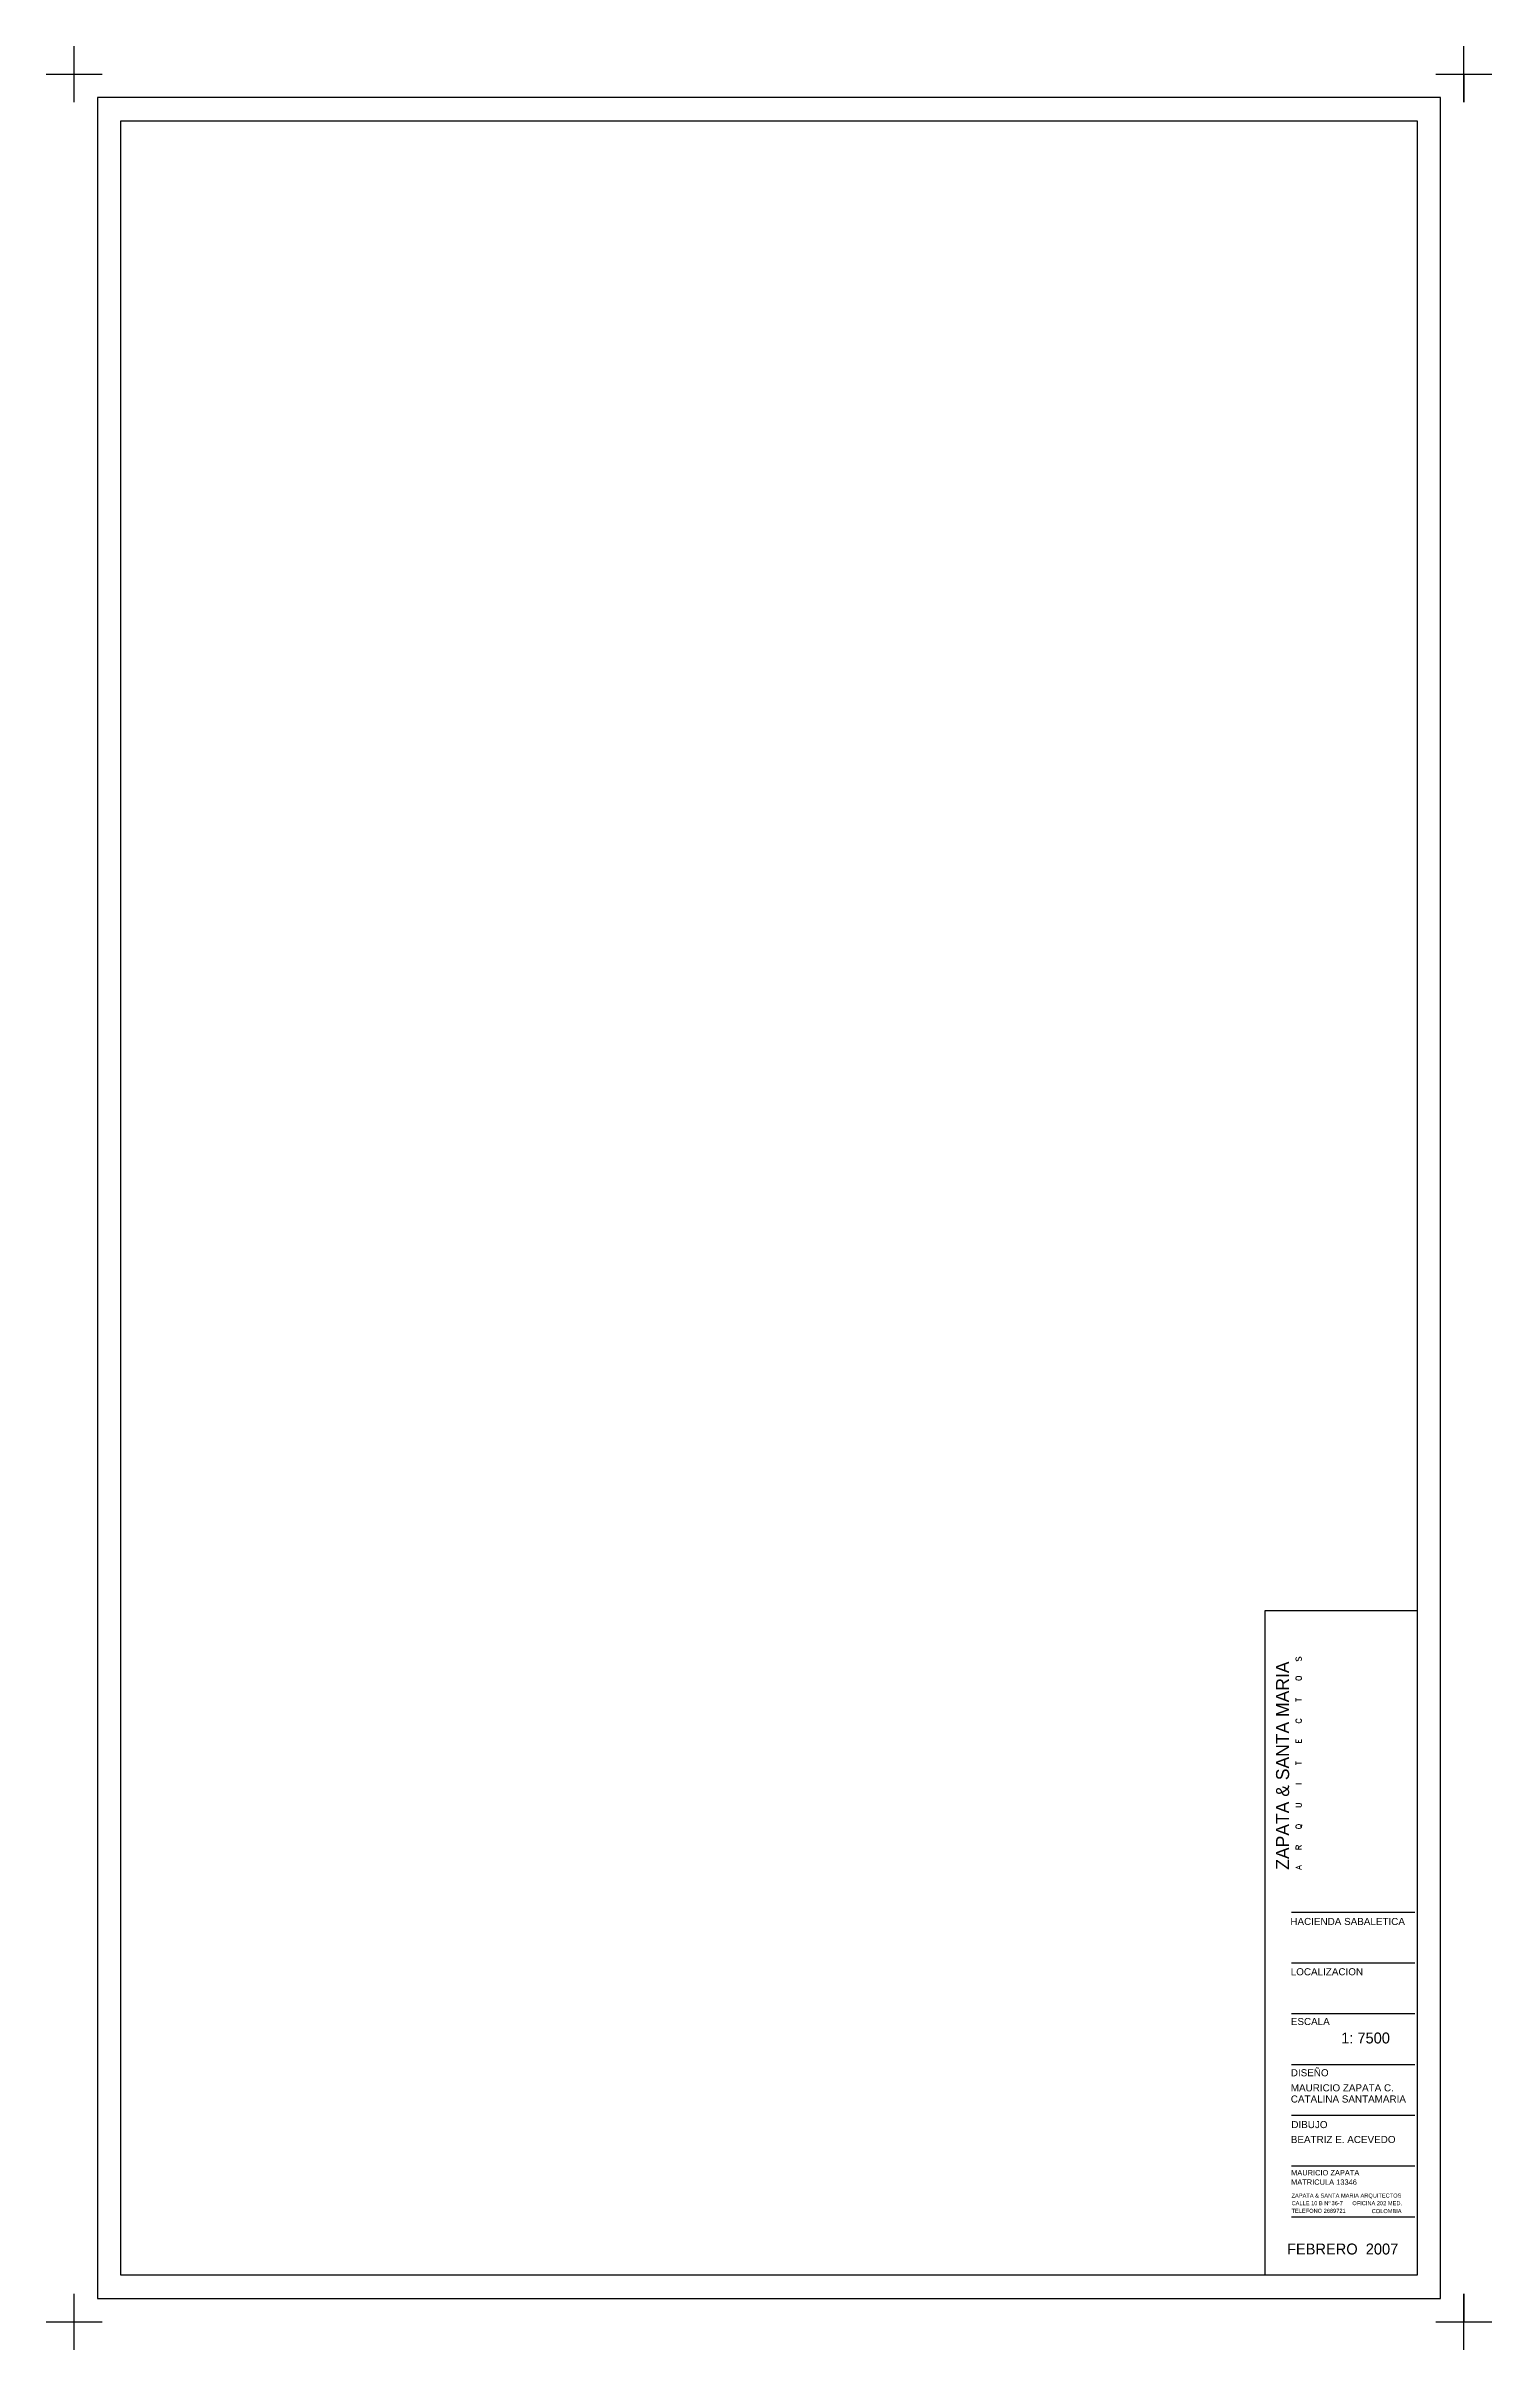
# Paper-space layout 'Layout1 (2)' of a CAD drawing. Extents: x 306 to 2609, y -239 to 527.
# Drawn here: x 306 to 660, y -239 to 325 of the extents above; entities that cross this region are included whole.
import ezdxf

# ---------------------------------------------------------------- set-up
doc = ezdxf.new("R2010")
doc.units = 0
doc.header["$LTSCALE"] = 10
doc.header["$MEASUREMENT"] = 0
for name, color, linetype in [('DOBLE-MAR', 140, 'CONTINUOUS'), ('HOJA', 8, 'CONTINUOUS'), ('R450', 7, 'CONTINUOUS')]:
    doc.layers.add(name, color=color, linetype=linetype)
doc.layers.add('R500', color=7, linetype='CONTINUOUS', lineweight=30)
doc.layers.add('RE100', color=7, linetype='CONTINUOUS', lineweight=35)
doc.styles.add('ARIAL', font='arial.ttf')
doc.styles.add('STYYLUS', font='stylu.ttf')

psp = doc.layouts.new('Layout1 (2)')

# ---------------------------------------------------------------- linework, layer by layer
at = {"layer": 'DOBLE-MAR'}
for p, q in [((604.09, -58.1), (604.09, -220.61)), ((641.38, -58.1), (604.09, -58.1)), ((641.38, -58.1), (641.38, -220.61)), ((610.62, -131.8), (640.77, -131.8)), ((610.62, -144.22), (640.77, -144.22)), ((610.62, -156.63), (640.77, -156.63)), ((610.62, -169.05), (640.77, -169.05)), ((610.62, -181.47), (640.77, -181.47)), ((610.62, -193.89), (640.77, -193.89)), ((610.62, -206.31), (640.77, -206.31)), ((641.38, -220.61), (604.09, -220.61))]:
    psp.add_line(p, q, dxfattribs=at)
for points in [[(647.09, 311.97), (318.52, 311.97), (318.52, -226.32), (647.09, -226.32)], [(641.38, 306.25), (641.38, -220.61), (324.23, -220.61), (324.23, 306.25)]]:
    psp.add_lwpolyline(points, close=True, dxfattribs=at)
at = {"layer": 'HOJA'}
for p, q in [((312.8, 310.82), (312.8, 324.54)), ((652.8, 310.82), (652.8, 324.54)), ((305.95, 317.68), (319.66, 317.68)), ((645.95, 317.68), (659.66, 317.68)), ((652.8, 317.68), (652.8, 310.82)), ((312.8, -238.89), (312.8, -225.18)), ((652.8, -225.18), (652.8, -232.03)), ((652.8, -238.89), (652.8, -225.18)), ((305.95, -232.03), (319.66, -232.03)), ((645.95, -232.03), (659.66, -232.03))]:
    psp.add_line(p, q, dxfattribs=at)

# ---------------------------------------------------------------- texts
at = {"layer": 'R450', "char_height": 1.3881, "width": 65.2402, "attachment_point": 1, "rotation": 90, "style": 'STYYLUS'}
for s, insert in [('\\Fromans.shx|c0;S', (611.69, -70.52)), ('\\Fromans.shx|c0;O', (611.69, -75.29)), ('\\Fromans.shx|c0;T', (611.69, -80.4)), ('\\Fromans.shx|c0;C', (611.69, -85.68)), ('\\Fromans.shx|c0;E', (611.69, -90.58)), ('\\Fromans.shx|c0;T', (611.69, -95.87)), ('\\Fromans.shx|c0;I', (611.69, -100.71)), ('\\Fromans.shx|c0;U', (611.69, -106.35)), ('\\Fromans.shx|c0;Q', (611.69, -111.56)), ('\\Fromans.shx|c0;R', (611.69, -116.64)), ('\\Fromans.shx|c0;A', (611.69, -121.43))]:
    psp.add_mtext(s, dxfattribs=dict(at, insert=insert))
at = {"layer": 'R500', "insert": (606.84, -121.46), "char_height": 3.2033, "width": 126.3161, "attachment_point": 1, "rotation": 90, "style": 'STYYLUS'}
psp.add_mtext('\\fCentury Gothic|b0|i0|c0|p34;ZAPATA & SANTA MARIA', dxfattribs=at)
at = {"layer": 'R500', "char_height": 2.673, "width": 180.9933, "attachment_point": 1, "style": 'STYYLUS'}
for s, insert in [('{\\fCentury Gothic|b0|i0|c0|p34;1: 7500}', (622.78, -161.27)), ('{\\fCentury Gothic|b0|i0|c0|p34;FEBRERO  2007}', (609.53, -212.88))]:
    psp.add_mtext(s, dxfattribs=dict(at, insert=insert))
at = {"layer": 'RE100', "style": 'ARIAL'}
for s, height, p in [('HACIENDA SABALETICA', 1.7275, (610.35, -134.97)), ('LOCALIZACION', 1.7275, (610.44, -147.27)), ('ESCALA', 1.727, (610.46, -159.44)), ('MAURICIO ZAPATA', 1.3035, (610.53, -196.21)), ('MATRICULA 13346', 1.3035, (610.53, -198.5)), ('ZAPATA & SANTA MARIA ARQUITECTOS', 0.9921, (610.64, -201.64)), ('CALLE 10 B N  36-7      OFICINA 202 MED.', 0.9921, (610.64, -203.5)), ('o', 0.678, (619.64, -203)), ('TELEFONO 2689721', 0.9921, (610.64, -205.37)), ('COLOMBIA', 0.992, (630.25, -205.44))]:
    psp.add_text(s, height=height, dxfattribs=at).set_placement(p)
at = {"layer": 'RE100', "attachment_point": 1, "style": 'ARIAL'}
for s, insert, char_height, width in [('DISEÑO ', (610.46, -170.24), 1.727, 28.8343), ('MAURICIO ZAPATA C.', (610.46, -173.93), 1.7275, 28.8343), ('CATALINA SANTAMARIA', (610.46, -176.66), 1.7275, 28.8343), ('DIBUJO ', (610.59, -182.92), 1.727, 25.3452), ('BEATRIZ E. ACEVEDO', (610.46, -186.56), 1.7275, 28.8343)]:
    psp.add_mtext(s, dxfattribs=dict(at, insert=insert, char_height=char_height, width=width))

doc.saveas('drawing.dxf')
